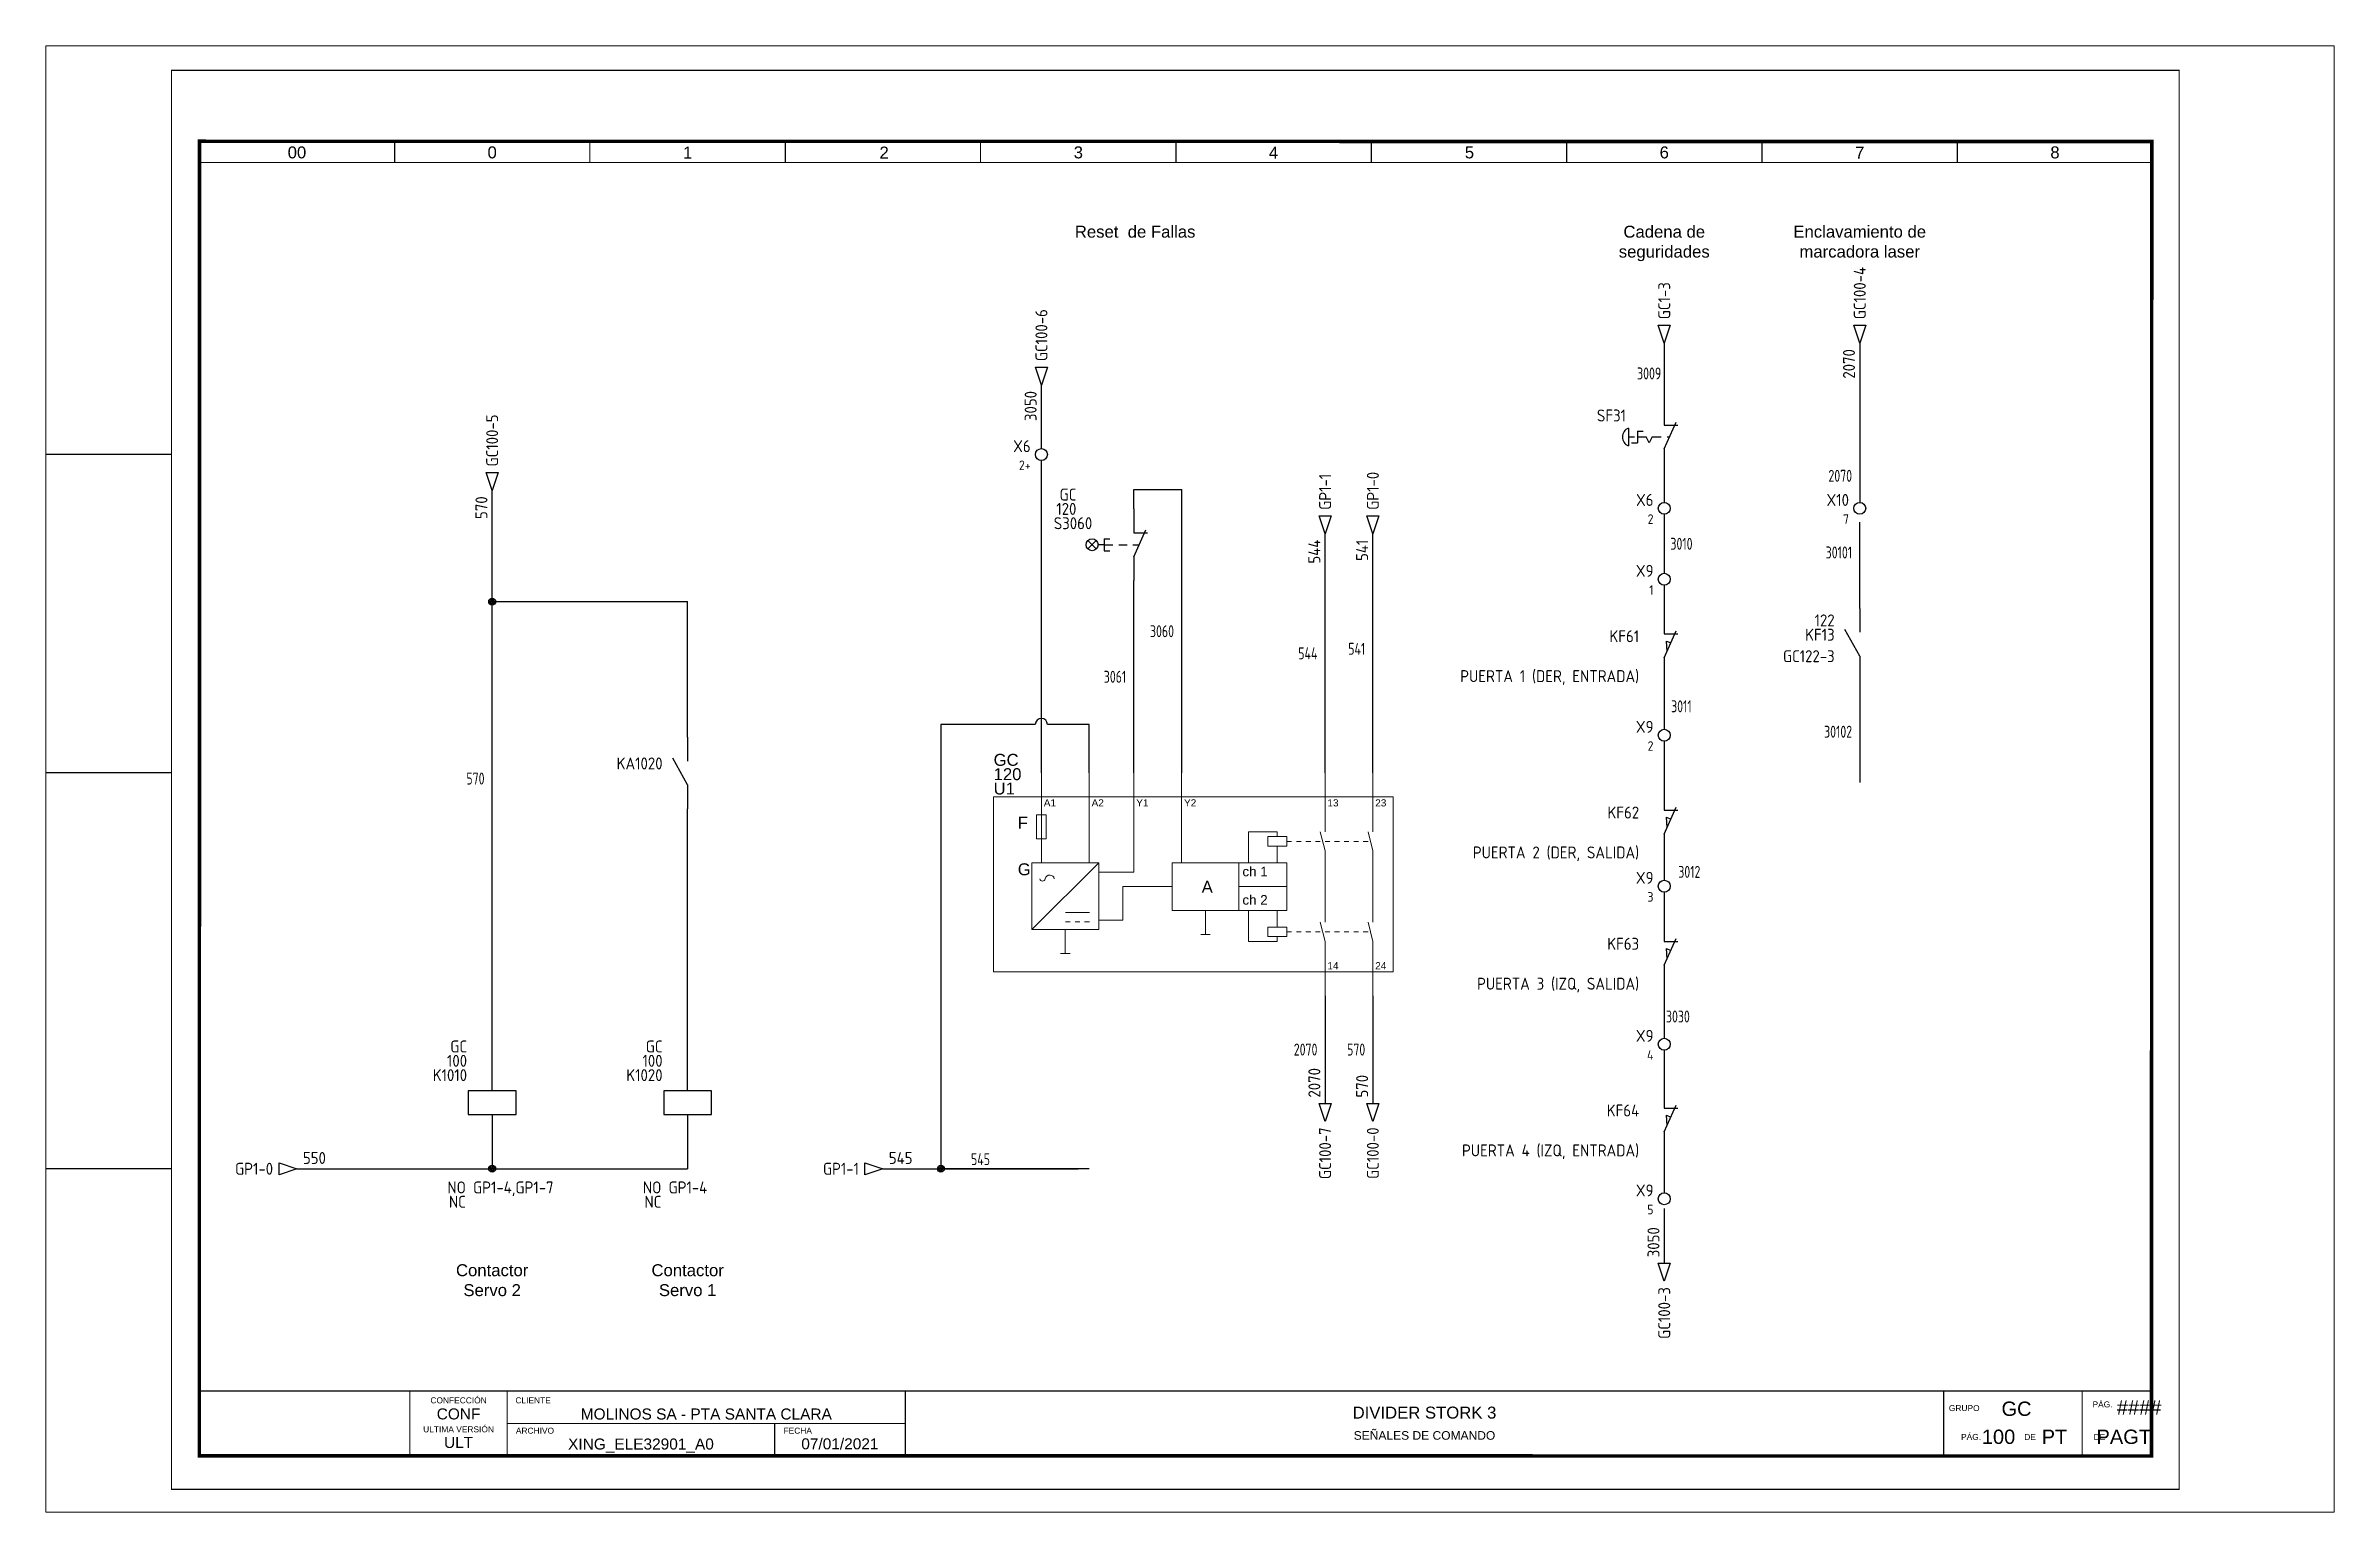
# Paper-space layout 'Layout1' of a CAD drawing. Header units: millimetres. Extents: x -26 to 453, y -5 to 302.
# The model-space entities are those that its viewports show. They can reach past a viewport. Long polylines and large blocks are cut down to what shows.
import ezdxf
from ezdxf.enums import TextEntityAlignment as Align

# ---------------------------------------------------------------- set-up
doc = ezdxf.new("R2010")
doc.units = ezdxf.units.MM
for name, color, linetype in [('BRN_25', 40, 'Continuous'), ('DESC', 150, 'Continuous'), ('LBLE_25', 4, 'Continuous'), ('LOC', 8, 'Continuous'), ('MISC', 7, 'Continuous'), ('RED_15', 20, 'Continuous'), ('SYMS', 7, 'Continuous'), ('TAGS', 150, 'Continuous'), ('TERMS', 123, 'Continuous'), ('WHT_15', 7, 'Continuous'), ('WIREFIXED', 7, 'Continuous'), ('WIRENO', 72, 'Continuous'), ('WIREREF', 52, 'Continuous'), ('WIREREF_DEST', 52, 'Continuous'), ('XREF', 7, 'Continuous'), ('XREFCHILD', 134, 'Continuous')]:
    doc.layers.add(name, color=color, linetype=linetype)
doc.layers.add('eProC - L2', color=41, linetype='Continuous', lineweight=20)
doc.styles.get("Standard").update_dxf_attribs({"font": 'arial.ttf'})
doc.styles.add('WD', font='arial.ttf')
doc.styles.add('WD_IEC', font='ISOCP2.shx', dxfattribs={"width": 0.9, "height": 4})
picture_1 = doc.add_image_def('image1.jpg', size_in_pixel=(564, 174))

psp = doc.layouts.get("Layout1")

msp = doc.modelspace()

# ---------------------------------------------------------------- texts
at = {"layer": 'TAGS', "char_height": 2.5, "attachment_point": 2}
for s, insert in [('Reset  de Fallas', (201.71, 264.6)), ('Cadena de seguridades', (312.41, 264.6)), ('Enclavamiento de marcadora laser', (353.31, 264.61)), ('Contactor^JServo 2', (67.19, 47.24)), ('Contactor ^JServo 1', (108.09, 47.24))]:
    msp.add_mtext_dynamic_manual_height_columns(s, width=32.7092, gutter_width=12.5, heights=[0], dxfattribs=dict(at, insert=insert))

# ---------------------------------------------------------------- blocks, each defined once
blk = doc.blocks.new('HA1D3')
blk.add_lwpolyline([(0, 0), (-3.75, -1.25), (-3.75, 1.25)], close=True)
at = {"style": 'WD_IEC'}
blk.add_attdef('XREF', text='', height=2.5, dxfattribs=at).set_placement((-5, 0), align=Align.MIDDLE_RIGHT)
at = {"style": 'WD_IEC', "flags": 1}
blk.add_attdef('SIGCODE', text='', height=1, dxfattribs=at).set_placement((-2.5, 1.8), align=Align.RIGHT)
at = {"style": 'WD_IEC'}
for tag, p, height, flags in [('X1TERM01', (0, 0), 0.32, 1), ('WIRENO', (1.25, 1), 2.5, 8)]:
    blk.add_attdef(tag, p, '', height=height, dxfattribs=dict(at, flags=flags))
blk.add_attdef('DESC1', text='', height=2.5, dxfattribs=at).set_placement((1.25, -1), align=Align.TOP_LEFT)
blk = doc.blocks.new('VMS1')
for p, q in [((0, 2.5), (0, 7.5)), ((0, -2.5), (0, -7.5))]:
    blk.add_line(p, q)
blk.add_lwpolyline([(-5, 2.5), (-5, -2.5), (5, -2.5), (5, 2.5)], close=True)
at = {"style": 'WD_IEC'}
for tag, p in [('INST', (-5.25, 10.5)), ('LOC', (-5.25, 7.5)), ('TAG1', (-5.25, 4.5)), ('DESC1', (-5.25, -6.85)), ('DESC2', (-5.25, -9.85)), ('DESC3', (-5.25, -12.85))]:
    blk.add_attdef(tag, text='', height=2.5, dxfattribs=at).set_placement(p, align=Align.RIGHT)
blk.add_attdef('TERM01', text='', height=2, rotation=90, dxfattribs=at).set_placement((-1, 7.5), align=Align.RIGHT)
at = {"style": 'WD_IEC', "flags": 1}
for tag, p, height in [('X2TERM01', (0, 7.5), 0.32), ('X4LINK', (-5, 0), 0.32), ('X1LINK', (5, 0), 0.32), ('ASSYCODE', (1, -4), 1), ('FAMILY', (1, -5.5), 1), ('X8TERM02', (0, -7.5), 0.32), ('CATDESC', (1, -7), 1)]:
    blk.add_attdef(tag, p, '', height=height, dxfattribs=at)
at = {"style": 'WD_IEC', "flags": 9}
for tag, p in [('MFG', (-6, 1)), ('CAT', (-6, -1.5))]:
    blk.add_attdef(tag, text='', height=1.5, dxfattribs=at).set_placement(p, align=Align.RIGHT)
at = {"style": 'WD_IEC'}
blk.add_attdef('TERM02', (-1, -7.5), '', height=2, rotation=90, dxfattribs=at)
at = {"lineweight": 9, "style": 'WD_IEC'}
for tag, p in [('NO', (-5.5, -16.5)), ('NC', (-5.5, -19.5))]:
    blk.add_attdef(tag, text='', height=2.5, dxfattribs=at).set_placement(p, align=Align.TOP_RIGHT)
for tag, p in [('XREFNO', (-4, -16.5)), ('XREFNC', (-4, -19.5))]:
    blk.add_attdef(tag, text='', height=2.5, dxfattribs=at).set_placement(p, align=Align.TOP_LEFT)
blk = doc.blocks.new('WDDOT')
for radius in [0.72, 0.449, 0.223]:
    blk.add_circle((0, 0), radius)
blk = doc.blocks.new('VCR21')
for p, q in [((0, 7.5), (0, 2.5)), ((0, -2.5), (-3.12, 3.12)), ((0, -2.5), (0, -7.5))]:
    blk.add_line(p, q)
at = {"style": 'WD_IEC'}
for tag, p in [('INST', (-5.25, 6.75)), ('LOC', (-5.25, 3.75)), ('TAG2', (-5.25, 0.75)), ('DESC1', (-5.25, -6.75)), ('XREF', (-5.25, -3.75)), ('DESC2', (-5.25, -9.75)), ('DESC3', (-5.25, -12.75))]:
    blk.add_attdef(tag, text='', height=2.5, dxfattribs=at).set_placement(p, align=Align.RIGHT)
blk.add_attdef('TERM01', text='', height=2, rotation=90, dxfattribs=at).set_placement((-1, 7.5), align=Align.RIGHT)
at = {"style": 'WD_IEC', "flags": 1}
for tag, p, height in [('X2TERM01', (0, 7.5), 0.32), ('X4LINK', (-2.75, 0), 0.32), ('X1LINK', (-0.5, 0), 0.32), ('CONTACT', (4, -3.5), 1), ('FAMILY', (4, -5), 1), ('COMMON', (5.25, -4.75), 1), ('X8TERM02', (0, -7.5), 0.32)]:
    blk.add_attdef(tag, p, '', height=height, dxfattribs=at)
at = {"style": 'WD_IEC'}
blk.add_attdef('TERM02', (-1, -7.5), '', height=2, rotation=90, dxfattribs=at)
blk = doc.blocks.new('Pilz')
at = {"layer": 'eProC - L2'}
for p, q in [((0, 0), (0, -18.78)), ((10, 0), (10, -18.78)), ((19.34, 0), (19.34, -18.78)), ((29.34, 0), (29.34, -18.78)), ((69.34, 0), (69.34, -12.32)), ((59.34, 0), (59.34, -12.32)), ((-1, -13.78), (-1, -8.78)), ((-1, -8.78), (0, -8.78)), ((1, -8.78), (0, -8.78)), ((1, -8.78), (1, -13.78)), ((1, -13.78), (-1, -13.78)), ((49.34, -12.32), (43.34, -12.32)), ((43.34, -12.32), (43.34, -18.78)), ((49.34, -13.32), (49.34, -12.32)), ((51.34, -14.32), (52.34, -14.32)), ((53.34, -14.32), (54.34, -14.32)), ((55.34, -14.32), (56.34, -14.32)), ((57.34, -14.32), (58.34, -14.32)), ((58.34, -12.32), (59.34, -16.32)), ((59.34, -14.32), (60.34, -14.32)), ((61.34, -14.32), (62.34, -14.32)), ((63.34, -14.32), (64.34, -14.32)), ((65.34, -14.32), (66.34, -14.32)), ((67.34, -14.32), (68.34, -14.32)), ((68.34, -12.32), (69.34, -16.32)), ((10, -18.78), (-2, -18.78)), ((-2, -18.78), (-2, -32.78)), ((-2, -32.78), (12, -18.78)), ((12, -18.78), (10, -18.78)), ((12, -32.78), (12, -18.78)), ((19.34, -18.78), (19.34, -20.78)), ((49.34, -18.78), (49.34, -15.32)), ((59.34, -16.32), (59.34, -31.24)), ((69.34, -16.32), (69.34, -31.24)), ((19.34, -20.78), (12, -20.78)), ((17.04, -23.78), (17.04, -30.78)), ((17.04, -23.78), (27.34, -23.78)), ((51.34, -23.78), (41.34, -23.78)), ((-2, -32.78), (12, -32.78)), ((5, -32.78), (5, -37.78)), ((5.03, -29.22), (10.03, -29.22)), ((5.03, -31.15), (6.03, -31.15)), ((7.03, -31.15), (8.03, -31.15)), ((9.03, -31.15), (10.03, -31.15)), ((17.04, -30.78), (12, -30.78)), ((34.34, -28.78), (34.34, -33.78)), ((43.34, -35.24), (43.34, -28.78)), ((49.34, -28.78), (49.34, -32.24)), ((51.34, -33.24), (52.34, -33.24)), ((53.34, -33.24), (54.34, -33.24)), ((55.34, -33.24), (56.34, -33.24)), ((57.34, -33.24), (58.34, -33.24)), ((58.34, -31.24), (59.34, -35.24)), ((59.34, -33.24), (60.34, -33.24)), ((61.34, -33.24), (62.34, -33.24)), ((63.34, -33.24), (64.34, -33.24)), ((65.34, -33.24), (66.34, -33.24)), ((67.34, -33.24), (68.34, -33.24)), ((68.34, -31.24), (69.34, -35.24)), ((4, -37.78), (6, -37.78)), ((33.34, -33.78), (35.34, -33.78)), ((49.34, -35.24), (43.34, -35.24)), ((49.34, -34.24), (49.34, -35.24)), ((59.34, -35.24), (59.34, -46.62)), ((69.34, -35.24), (69.34, -46.62))]:
    blk.add_line(p, q, dxfattribs=at)
for points in [[(-10, -5), (73.61, -5), (73.61, -41.62), (-10, -41.62)], [(27.34, -18.78), (41.34, -18.78), (41.34, -28.78), (27.34, -28.78)], [(41.34, -18.78), (51.34, -18.78), (51.34, -28.78), (41.34, -28.78)]]:
    blk.add_lwpolyline(points, close=True, dxfattribs=at)
for points in [[(47.34, -13.32), (51.34, -13.32), (51.34, -15.32), (47.34, -15.32), (47.34, -13.32)], [(47.34, -34.24), (51.34, -34.24), (51.34, -32.24), (47.34, -32.24), (47.34, -34.24)]]:
    blk.add_lwpolyline(points, dxfattribs=at)
blk.add_lwpolyline([(-0.35, -22.16, -0.359391), (-0.35, -22.16, 0.825392), (0.78, -22.16, -0.376078), (1.8, -21.37, -0.332548), (2.7, -22.13, 0.541598)], format="xyb", dxfattribs=at)
at = {"style": 'WD', "flags": 1}
for tag, p in [('X2TERM01', (0, 0)), ('X2TERM02', (10, 0)), ('X2TERM03', (19.34, 0)), ('X2TERM04', (29.34, 0)), ('X2TERM05', (59.34, 0)), ('X2TERM06', (69.34, 0)), ('X8TERM07', (59.34, -46.62)), ('X8TERM08', (69.34, -46.62))]:
    blk.add_attdef(tag, p, '', height=0.005, dxfattribs=at)
at = {"style": 'WD', "width": 0.7}
for tag, p in [('TERM01', (0, -0.02)), ('TERM02', (10, -0.02)), ('TERM03', (19.34, -0.02)), ('TERM04', (29.34, -0.02)), ('TERM05', (59.34, -0.02)), ('TERM06', (69.34, -0.02))]:
    blk.add_attdef(tag, text='', height=0.0625, dxfattribs=at).set_placement(p, align=Align.TOP_CENTER)
for tag, p in [('TERM07', (59.34, -46.59)), ('TERM08', (69.34, -46.59))]:
    blk.add_attdef(tag, text='', height=0.0625, dxfattribs=at).set_placement(p, align=Align.CENTER)
at = {"layer": 'eProC - L2', "attachment_point": 1}
for s, width, insert, char_height in [('F', 12.0028, (-4.95, -9.16), 2.5), ('A1', 10, (0.5, -5.5), 1.5), ('A2', 10, (10.5, -5.5), 1.5), ('Y1', 10, (19.84, -5.5), 1.5), ('Y2', 10, (29.84, -5.5), 1.5), ('13', 10, (59.84, -5.5), 1.5), ('23', 10, (69.84, -5.5), 1.5), ('G', 12.0028, (-4.95, -18.91), 2.5), ('A', 4.498, (33.53, -22.57), 2.5), ('ch 1', 7.8483, (42.06, -19.62), 2), ('ch 2', 8.9375, (42.06, -25.56), 2), ('14', 10, (59.84, -39.59), 1.5), ('24', 10, (69.84, -39.59), 1.5)]:
    blk.add_mtext_dynamic_manual_height_columns(s, width=width, gutter_width=12.5, heights=[0], dxfattribs=dict(at, insert=insert, char_height=char_height))
at = {"layer": 'eProC - L2'}
for tag, p in [('LOC', (-10, -1.5)), ('INST', (-10, 1.5)), ('TAG1', (-10, -4.5))]:
    blk.add_attdef(tag, p, '', height=2.5, dxfattribs=at)
blk = doc.blocks.new('WD_WNV')
at = {"linetype": 'Continuous', "style": 'WD_IEC', "width": 0.8}
blk.add_attdef('WIRENO', text='', height=2.5, dxfattribs=at).set_placement((-1.6, 0), align=Align.MIDDLE_RIGHT)
at = {"style": 'WD_IEC', "flags": 1}
for tag, p in [('W08USER', (-1, 0.375)), ('W04USER', (-1, 0.875)), ('W05USER', (-1, 0.75)), ('W09USER', (-1, 0.25)), ('W03USER', (-1, 1)), ('W06USER', (-1, 0.625)), ('W07USER', (-1, 0.5)), ('W02USER', (-1, 1.125)), ('W01USER', (-1, 1.25)), ('W10USER', (-1, 0.125))]:
    blk.add_attdef(tag, text='', height=0.08, dxfattribs=at).set_placement(p, align=Align.CENTER)
blk = doc.blocks.new('VPB12S75')
for p, q in [((0, 7.5), (0, 2.5)), ((-9.63, -0.88), (-7.87, 0.88)), ((-7.87, -0.88), (-9.63, 0.88)), ((-6.25, 0), (-7.5, 0)), ((-6.25, 1.25), (-6.25, -1.25)), ((-6.25, 1.25), (-5, 1.25)), ((-6.25, 0), (-4.38, 0)), ((-3.13, 0), (-1.39, 0)), ((-0.23, 0), (1.11, 0)), ((0, -2.5), (2.5, 3.13)), ((0, 2.5), (2.87, 2.5)), ((-6.25, -1.25), (-5, -1.25)), ((0, -2.5), (0, -7.5))]:
    blk.add_line(p, q)
blk.add_circle((-8.75, 0), 1.25)
at = {"style": 'WD_IEC'}
for tag, p in [('INST', (-12.03, 9.25)), ('TAG1', (-12.03, 3.25)), ('LOC', (-12.03, 6.25)), ('DESC1', (-12.03, -9.35)), ('DESC3', (-12.03, -15.35)), ('DESC2', (-12.03, -12.35))]:
    blk.add_attdef(tag, text='', height=2.5, dxfattribs=at).set_placement(p, align=Align.RIGHT)
blk.add_attdef('TERM01', text='', height=2, rotation=90, dxfattribs=at).set_placement((-1, 7.5), align=Align.RIGHT)
at = {"style": 'WD_IEC', "flags": 1}
for tag, p, height in [('X2TERM01', (0, 7.5), 0.32), ('CONTACT', (0.5, 4.5), 1), ('COMMON', (1.75, 3.25), 1), ('X1LINK', (1.87, 0), 0.32), ('ASSYCODE', (1, -4), 1), ('FAMILY', (1, -5.5), 1), ('X8TERM02', (0, -7.5), 0.32), ('CATDESC', (1, -7), 1)]:
    blk.add_attdef(tag, p, '', height=height, dxfattribs=at)
at = {"style": 'WD_IEC', "flags": 9}
for tag, p in [('MFG', (-12.53, -0.25)), ('CAT', (-12.53, -2.75))]:
    blk.add_attdef(tag, text='', height=1.5, dxfattribs=at).set_placement(p, align=Align.RIGHT)
at = {"style": 'WD_IEC'}
blk.add_attdef('TERM02', (-1, -7.5), '', height=2, rotation=90, dxfattribs=at)
at = {"lineweight": 15, "style": 'WD_IEC'}
blk.add_attdef('XREF', text='', height=2.5, dxfattribs=at).set_placement((-12.03, -6.35), align=Align.RIGHT)
blk = doc.blocks.new('HA1D2')
blk.add_lwpolyline([(0, 0), (-1.25, 3.75), (1.25, 3.75)], close=True)
at = {"style": 'WD_IEC'}
blk.add_attdef('XREF', text='', height=2.5, rotation=90, dxfattribs=at).set_placement((0, 5), align=Align.MIDDLE_LEFT)
at = {"style": 'WD_IEC', "flags": 1}
blk.add_attdef('SIGCODE', text='', height=1, dxfattribs=at).set_placement((-2.5, 1.8), align=Align.RIGHT)
blk.add_attdef('X8TERM01', (0, 0), '', height=0.32, dxfattribs=at)
at = {"style": 'WD_IEC', "flags": 8}
blk.add_attdef('WIRENO', text='', height=2.5, rotation=90, dxfattribs=at).set_placement((-1, -1.25), align=Align.RIGHT)
at = {"style": 'WD_IEC'}
blk.add_attdef('DESC1', text='', height=2.5, rotation=90, dxfattribs=at).set_placement((1, -1.25), align=Align.TOP_RIGHT)
blk = doc.blocks.new('HA1S4')
blk.add_lwpolyline([(0, -3.75), (-1.25, 0), (1.25, 0)], close=True)
at = {"style": 'WD_IEC', "flags": 8}
blk.add_attdef('WIRENO', (-1, 1.25), '', height=2.5, rotation=90, dxfattribs=at)
at = {"style": 'WD_IEC'}
blk.add_attdef('DESC1', text='', height=2.5, rotation=90, dxfattribs=at).set_placement((1, 1.25), align=Align.TOP_LEFT)
at = {"style": 'WD_IEC', "flags": 1}
blk.add_attdef('X2TERM01', (0, 0), '', height=0.32, dxfattribs=at)
blk.add_attdef('SIGCODE', text='', height=1, dxfattribs=at).set_placement((-2.5, -3.2), align=Align.RIGHT)
at = {"style": 'WD_IEC'}
blk.add_attdef('XREF', text='', height=2.5, rotation=90, dxfattribs=at).set_placement((0, -5), align=Align.MIDDLE_RIGHT)
blk = doc.blocks.new('WD_WNH')
at = {"linetype": 'Continuous', "style": 'WD_IEC', "width": 0.8}
blk.add_attdef('WIRENO', text='', height=2.5, dxfattribs=at).set_placement((0, 0.75), align=Align.CENTER)
at = {"style": 'WD_IEC', "flags": 1}
for tag, p in [('W08USER', (0, 0.375)), ('W04USER', (0, 0.875)), ('W05USER', (0, 0.75)), ('W09USER', (0, 0.25)), ('W03USER', (0, 1)), ('W06USER', (0, 0.625)), ('W07USER', (0, 0.5)), ('W02USER', (0, 1.125)), ('W01USER', (0, 1.25)), ('W10USER', (0, 0.125))]:
    blk.add_attdef(tag, text='', height=0.08, dxfattribs=at).set_placement(p, align=Align.CENTER)
blk = doc.blocks.new('VT0002')
blk.add_circle((0, 0), 1.25)
at = {"style": 'WD_IEC', "flags": 1}
for tag, p, height in [('ASSYCODE', (2.75, 10.75), 1), ('CATDESC', (2.75, 9.25), 1), ('MFG', (2.75, 7.25), 1.5), ('CAT', (2.75, 4.75), 1.5), ('X4PIN01', (-1.25, 1), 0.25), ('X4TERM01', (-1.25, 0), 0.25), ('X4TERMDESC01', (-1.25, 0.5), 0.4), ('STRIPSEQ', (0, 0), 0.025), ('X2PIN01', (0, 2.25), 0.25), ('X2TERM01', (0, 1.25), 0.25), ('X8PIN01', (0, -0.25), 0.25), ('X2TERMDESC01', (0, 1.75), 0.4), ('X1PIN01', (1.25, 1), 0.25), ('X1TERM01', (1.25, 0), 0.25), ('X1TERMDESC01', (1.25, 0.5), 0.4), ('LINKTERM', (0, -0.04), 0.025), ('X8TERM01', (0, -1.25), 0.25), ('X8TERMDESC01', (0, -0.75), 0.4)]:
    blk.add_attdef(tag, p, '', height=height, dxfattribs=at)
at = {"style": 'WD_IEC'}
for tag, p in [('INST', (-2.25, 6.5)), ('LOC', (-2.25, 3.5)), ('DESC1', (-2.25, -6.25)), ('DESC2', (-2.25, -9.25)), ('DESC3', (-2.25, -12.25))]:
    blk.add_attdef(tag, text='', height=2.5, dxfattribs=at).set_placement(p, align=Align.RIGHT)
at = {"style": 'WD_IEC', "flags": 8}
for tag, height, p in [('TAGSTRIP', 2.5, (-2.25, 0.5)), ('TERM01', 2, (-2.25, -3.25))]:
    blk.add_attdef(tag, text='', height=height, dxfattribs=at).set_placement(p, align=Align.RIGHT)
blk = doc.blocks.new('eproc_rotulo_010')
at = {"layer": 'eProC - L2', "color": 0, "lineweight": 5, "const_width": 0.233}
for points in [[(0.12, 297.12), (420.12, 297.12), (420.12, 0.12), (0.12, 0.12), (0.12, 297.12)], [(5.9, 20.72), (414.37, 20.7)], [(49.98, 7.12), (49.98, 20.72)], [(70.35, 7.12), (70.35, 20.72)], [(153.64, 7.04), (153.64, 20.64)], [(70.35, 13.92), (153.64, 13.92)], [(126.3, 7.12), (126.3, 13.92)]]:
    blk.add_lwpolyline(points, dxfattribs=at)
at = {"layer": 'eProC - L2', "color": 0}
blk.add_lwpolyline([(420.12, 0.12), (420.12, 297.12), (0.12, 297.12), (0.12, 0.12), (420.12, 0.12)], dxfattribs=at)
at = {"layer": 'eProC - L2', "color": 0, "lineweight": 40, "const_width": 0.75}
blk.add_lwpolyline([(5.92, 7.13), (414.37, 7.11), (414.4, 282.24), (5.95, 282.27)], close=True, dxfattribs=at)
at = {"layer": 'eProC - L2', "color": 0, "lineweight": 5, "const_width": 0.233}
for points in [[(46.8, 277.83), (5.9, 277.83), (5.9, 282.27), (46.8, 282.27)], [(87.64, 277.83), (46.75, 277.83), (46.75, 282.27), (87.64, 282.27)], [(128.54, 277.83), (87.64, 277.83), (87.64, 282.26), (128.54, 282.26)], [(169.38, 277.83), (128.49, 277.83), (128.49, 282.26), (169.38, 282.26)], [(210.28, 277.82), (169.38, 277.82), (169.38, 282.26), (210.28, 282.26)], [(251.12, 277.82), (210.23, 277.82), (210.23, 282.26), (251.12, 282.26)], [(292.02, 277.82), (251.12, 277.82), (251.12, 282.25), (292.02, 282.25)], [(332.86, 277.82), (291.97, 277.82), (291.97, 282.25), (332.86, 282.25)], [(373.76, 277.83), (332.86, 277.83), (332.86, 282.27), (373.76, 282.27)], [(414.6, 277.83), (373.71, 277.83), (373.71, 282.27), (414.6, 282.27)]]:
    blk.add_lwpolyline(points, close=True, dxfattribs=at)
at = {"layer": 'eProC - L2', "color": 0, "lineweight": 0, "const_width": 0.233}
for points in [[(370.87, 7.1), (370.87, 20.7)], [(399.87, 7.1), (399.87, 20.7)]]:
    blk.add_lwpolyline(points, dxfattribs=at)
at = {"layer": 'eProC - L2', "color": 0, "lineweight": 20, "char_height": 2.5, "attachment_point": 8}
for s, insert in [('{\\fArial|b0|i0|c0|p18;00}', (26.35, 278.66)), ('{\\fArial|b0|i0|c0|p18;0}', (67.19, 278.66)), ('{\\fArial|b0|i0|c0|p18;1}', (108.09, 278.66)), ('{\\fArial|b0|i0|c0|p18;2}', (149.2, 278.66)), ('{\\fArial|b0|i0|c0|p18;3}', (189.83, 278.66)), ('{\\fArial|b0|i0|c0|p18;4}', (230.67, 278.66)), ('{\\fArial|b0|i0|c0|p18;5}', (271.66, 278.66)), ('{\\fArial|b0|i0|c0|p18;6}', (312.41, 278.66)), ('{\\fArial|b0|i0|c0|p18;7}', (353.31, 278.66)), ('{\\fArial|b0|i0|c0|p18;8}', (394.16, 278.66))]:
    blk.add_mtext(s, dxfattribs=dict(at, insert=insert))
at = {"layer": 'eProC - L2', "color": 0, "char_height": 1.2552}
for s, insert, attachment_point in [('{\\fArial|b0|i0|c0|p18;CONFECCIÓN }', (60.16, 18.11), 8), ('{\\fArial|b0|i0|c0|p18;CLIENTE}', (72.05, 18.11), 7), ('{\\fArial|b0|i0|c0|p18;GRUPO}', (371.96, 16.49), 7), ('{\\fArial|b0|i0|c0|p18;PÁG.}', (402.01, 17.26), 7), ('{\\fArial|b0|i0|c0|p18;ULTIMA VERSIÓN}', (60.16, 12.05), 8), ('{\\fArial|b0|i0|c0|p18;ARCHIVO}', (72.15, 11.76), 7), ('{\\fArial|b0|i0|c0|p18;FECHA}', (128.15, 11.76), 7), ('{\\fArial|b0|i0|c0|p18;PÁG.}', (374.51, 10.46), 7), ('{\\fArial|b0|i0|c0|p18;DE}', (387.74, 10.46), 7), ('{\\fArial|b0|i0|c0|p18;DE}', (402.24, 10.46), 7)]:
    blk.add_mtext(s, dxfattribs=dict(at, insert=insert, attachment_point=attachment_point))
at = {"layer": 'eProC - L2', "color": 0}
for tag, height, p in [('CONF', 2.31, (60.16, 14.76)), ('CLIENTE', 2.31, (111.99, 14.74)), ('DESC_1', 2.5, (262.25, 14.94)), ('ULT', 2.31, (60.16, 8.79)), ('ARCH', 2.31, (98.32, 8.46)), ('FECHA', 2.31, (139.94, 8.5)), ('DESC__2', 1.8, (262.25, 10.51))]:
    blk.add_attdef(tag, text='', height=height, dxfattribs=at).set_placement(p, align=Align.CENTER)
for tag, p in [('GR', (386.11, 17)), ('PGRAL', (411.76, 17.25)), ('PG', (382.35, 11.13)), ('PT', (394.05, 11.13)), ('PAGT', (408.55, 11.13))]:
    blk.add_attdef(tag, text='', height=3, dxfattribs=at).set_placement(p, align=Align.MIDDLE_CENTER)
at = {"layer": 'eProC - L2', "color": 0, "flags": 9}
blk.add_attdef('WD_TB', (0.12, 0.12), '', height=2.5, dxfattribs=at)
at = {"layer": 'eProC - L2', "color": 0}
image = blk.add_image(picture_1, insert=(5.9, 7.12), size_in_units=(44.08, 13.6), dxfattribs=at)
image.dxf.flags = 7
blk = doc.blocks.new('VPB12MTL')
for p, q in [((0, 7.5), (0, 2.5)), ((-7.5, 1.88), (-7.5, -1.88)), ((-7.5, 0), (-6.25, 0)), ((-5.62, 1.25), (-4.38, 1.25)), ((-5.62, 1.25), (-5.62, -1.25)), ((-5.62, 0), (-3.75, 0)), ((-3.12, -1.25), (-3.75, 0)), ((-2.5, 0), (-3.12, -1.25)), ((-2.5, 0), (-0.62, 0)), ((0, -2.5), (2.5, 3.12)), ((0, 2.5), (2.87, 2.5)), ((0.62, 0), (1.11, 0)), ((-6.88, -1.25), (-5.62, -1.25)), ((0, -2.5), (0, -7.5))]:
    blk.add_line(p, q)
blk.add_arc((-6.72, 0), 2.03, 112.6199, 247.3801)
at = {"style": 'WD_IEC'}
for tag, p in [('INST', (-8, 10.25)), ('TAG1', (-8, 3.25)), ('LOC', (-8, 6.75)), ('DESC1', (-8, -10.35)), ('DESC2', (-8, -13.85)), ('DESC3', (-8, -17.35))]:
    blk.add_attdef(tag, text='', height=2.5, dxfattribs=at).set_placement(p, align=Align.RIGHT)
blk.add_attdef('TERM01', text='', height=2, rotation=90, dxfattribs=at).set_placement((-1, 7.5), align=Align.RIGHT)
at = {"style": 'WD_IEC', "flags": 1}
for tag, p, height in [('X2TERM01', (0, 7.5), 0.32), ('CONTACT', (0.5, 4.5), 1), ('X1LINK', (1.5, 0), 0.32), ('COMMON', (1.75, 3.25), 1), ('ASSYCODE', (1, -4), 1), ('FAMILY', (1, -5.5), 1), ('X8TERM02', (0, -7.5), 0.32), ('CATDESC', (1, -7), 1)]:
    blk.add_attdef(tag, p, '', height=height, dxfattribs=at)
at = {"style": 'WD_IEC', "flags": 9}
for tag, p in [('MFG', (-10.37, -0.24)), ('CAT', (-10.37, -2.74))]:
    blk.add_attdef(tag, text='', height=1.5, dxfattribs=at).set_placement(p, align=Align.RIGHT)
at = {"style": 'WD_IEC'}
blk.add_attdef('TERM02', (-1, -7.5), '', height=2, rotation=90, dxfattribs=at)
at = {"lineweight": 15, "style": 'WD_IEC'}
blk.add_attdef('XREF', text='', height=2.5, dxfattribs=at).set_placement((-8, -6.35), align=Align.RIGHT)
blk = doc.blocks.new('VLS12')
for p, q in [((0, 7.5), (0, 2.5)), ((0, -2.5), (2.5, 3.12)), ((0, 2.5), (2.87, 2.5)), ((0.61, -1.12), (0.49, 1)), ((0.49, 1), (1.38, 0.61)), ((0, -2.5), (0, -7.5))]:
    blk.add_line(p, q)
at = {"style": 'WD_IEC'}
for tag, p in [('INST', (-5.25, 7.75)), ('LOC', (-5.25, 4.25)), ('TAG1', (-5.25, 0.75)), ('XREF', (-5.25, -3.75)), ('DESC2', (-5.25, -11.1)), ('DESC1', (-5.25, -7.6)), ('DESC3', (-5.25, -14.6))]:
    blk.add_attdef(tag, text='', height=2.5, dxfattribs=at).set_placement(p, align=Align.RIGHT)
blk.add_attdef('TERM01', text='', height=2, rotation=90, dxfattribs=at).set_placement((-1, 7.5), align=Align.RIGHT)
at = {"style": 'WD_IEC', "flags": 1}
for tag, p, height in [('X2TERM01', (0, 7.5), 0.32), ('MFG', (2.75, 6.5), 1.5), ('CAT', (2.75, 4), 1.5), ('X4LINK', (-0.94, 0), 0.32), ('X1LINK', (1.88, 0), 0.32), ('ASSYCODE', (1, -4), 1), ('CONTACT', (1, -2.5), 1), ('FAMILY', (1, -5.5), 1), ('COMMON', (2.25, -3.75), 1), ('X8TERM02', (0, -7.5), 0.32), ('CATDESC', (1, -7), 1)]:
    blk.add_attdef(tag, p, '', height=height, dxfattribs=at)
at = {"style": 'WD_IEC'}
blk.add_attdef('TERM02', (-1, -7.5), '', height=2, rotation=90, dxfattribs=at)
at = {"lineweight": 15, "style": 'WD_IEC'}
blk.add_attdef('WDTAGALT', text='', height=2.5, dxfattribs=at).set_placement((-5, -18), align=Align.RIGHT)

# ---------------------------------------------------------------- linework, layer by layer
for p, q in [((0.12, 216.71), (-68.49, 216.71)), ((0.12, 150.06), (-69.44, 150.06)), ((0.12, 67.23), (-127.04, 67.23))]:
    msp.add_line(p, q)
at = {"layer": 'BRN_25'}
for p, q in [((67.19, 88.57), (67.19, 209.21)), ((251.45, 150.06), (251.45, 200.14)), ((67.19, 185.93), (108.09, 185.93)), ((108.09, 157.56), (108.09, 185.93)), ((108.09, 88.57), (108.09, 142.56))]:
    msp.add_line(p, q, dxfattribs=at)
at = {"layer": 'LBLE_25'}
for p, q in [((67.19, 73.57), (67.19, 67.23)), ((108.09, 73.57), (108.09, 67.23)), ((26.35, 67.23), (108.09, 67.23))]:
    msp.add_line(p, q, dxfattribs=at)
at = {"layer": 'RED_15'}
for p, q in [((312.41, 240.03), (312.41, 227.88)), ((353.31, 240.03), (353.31, 206.7)), ((182.1, 217.96), (182.1, 231.26)), ((182.1, 150.06), (182.1, 215.46)), ((312.41, 212.88), (312.41, 206.7)), ((201.45, 205.33), (201.45, 209.39)), ((201.45, 209.39), (211.45, 209.39)), ((211.45, 150.06), (211.45, 209.39)), ((312.41, 204.2), (312.41, 191.86)), ((353.31, 184.5), (353.31, 202.57)), ((241.45, 150.06), (241.45, 200.14)), ((201.45, 150.06), (201.45, 190.33)), ((312.41, 189.36), (312.41, 184.18)), ((312.41, 169.18), (312.41, 159.21)), ((353.31, 169.5), (353.31, 148.08)), ((312.41, 156.71), (312.41, 147.28)), ((312.41, 132.28), (312.41, 127.62)), ((312.41, 125.12), (312.41, 119.81)), ((241.45, 103.45), (241.45, 80.88)), ((251.45, 103.45), (251.45, 80.88)), ((312.41, 104.81), (312.41, 94.54)), ((312.41, 92.04), (312.41, 84.92)), ((312.41, 69.92), (312.41, 62.19)), ((312.41, 58.94), (312.41, 47.45))]:
    msp.add_line(p, q, dxfattribs=at)
at = {"layer": 'WHT_15'}
for p, q in [((161.06, 160.2), (161.06, 67.23)), ((180.83, 160.2), (161.06, 160.2)), ((192.1, 160.2), (183.37, 160.2)), ((192.1, 150.06), (192.1, 160.2)), ((148.93, 67.23), (189.78, 67.23)), ((192.1, 67.23), (160.3, 67.23))]:
    msp.add_line(p, q, dxfattribs=at)
msp.add_arc((182.1, 160.2), 1.27, 0, 180, dxfattribs=at)

# ---------------------------------------------------------------- block references
at = {"layer": 'eProC - L2'}
msp.add_blockref('eproc_rotulo_010', (0, 0), dxfattribs=at).add_auto_attribs({'PAGT': 'PAGT', 'PGRAL': '####', 'PT': 'PT', 'CONF': 'CONF', 'ULT': 'ULT', 'ARCH': 'XING_ELE32901_A0', 'GR': 'GC', 'PG': '100', 'DESC_1': 'DIVIDER STORK 3', 'DESC__2': 'SEÑALES DE COMANDO', 'FECHA': '07/01/2021', 'CLIENTE': 'MOLINOS SA - PTA SANTA CLARA'})
at = {"layer": 'SYMS'}
ref = msp.add_blockref('HA1D2', (353.31, 240.03), dxfattribs=at)
ref.add_attrib('XREF', 'GC100-4', dxfattribs={"layer": 'XREF', "height": 2.5, "rotation": 90, "style": 'WD_IEC'}).set_placement((353.31, 245.03), align=Align.MIDDLE_LEFT)
ref.add_attrib('WIRENO', '2070', dxfattribs={"layer": 'WIREREF_DEST', "height": 2.5, "rotation": 90, "style": 'WD_IEC', "flags": 8}).set_placement((352.31, 238.78), align=Align.RIGHT)
ref = msp.add_blockref('HA1D2', (312.41, 240.03), dxfattribs=at)
ref.add_attrib('XREF', 'GC1-3', dxfattribs={"layer": 'XREF', "height": 2.5, "rotation": 90, "style": 'WD_IEC'}).set_placement((312.41, 245.03), align=Align.MIDDLE_LEFT)
ref = msp.add_blockref('HA1D2', (182.1, 231.26), dxfattribs=at)
ref.add_attrib('XREF', 'GC100-6', dxfattribs={"layer": 'XREF', "height": 2.5, "rotation": 90, "style": 'WD_IEC'}).set_placement((182.1, 236.26), align=Align.MIDDLE_LEFT)
ref.add_attrib('WIRENO', '3050', dxfattribs={"layer": 'WIREREF_DEST', "height": 2.5, "rotation": 90, "style": 'WD_IEC', "flags": 8}).set_placement((181.1, 230.01), align=Align.RIGHT)
ref = msp.add_blockref('VPB12MTL', (312.41, 220.38), dxfattribs=at)
ref.add_attrib('TAG1', 'SF31', dxfattribs={"layer": 'TAGS', "height": 2.5, "style": 'WD_IEC'}).set_placement((304.41, 223.63), align=Align.RIGHT)
ref = msp.add_blockref('HA1D2', (67.19, 209.21), dxfattribs=at)
ref.add_attrib('XREF', 'GC100-5', dxfattribs={"layer": 'XREF', "height": 2.5, "rotation": 90, "style": 'WD_IEC'}).set_placement((67.19, 214.21), align=Align.MIDDLE_LEFT)
ref.add_attrib('WIRENO', '570', dxfattribs={"layer": 'WIREREF_DEST', "height": 2.5, "rotation": 90, "style": 'WD_IEC', "flags": 8}).set_placement((66.19, 207.96), align=Align.RIGHT)
ref = msp.add_blockref('VT0002', (182.1, 216.71), dxfattribs=at)
ref.add_attrib('TERM01', '2+', dxfattribs={"layer": 'TERMS', "height": 2, "style": 'WD_IEC', "flags": 8}).set_placement((179.85, 213.46), align=Align.RIGHT)
ref.add_attrib('TAGSTRIP', 'X6', dxfattribs={"layer": 'TAGS', "height": 2.5, "style": 'WD_IEC', "flags": 8}).set_placement((179.85, 217.21), align=Align.RIGHT)
ref = msp.add_blockref('HA1D2', (241.45, 200.14), dxfattribs=at)
ref.add_attrib('XREF', 'GP1-1', dxfattribs={"layer": 'XREF', "height": 2.5, "rotation": 90, "style": 'WD_IEC'}).set_placement((241.45, 205.14), align=Align.MIDDLE_LEFT)
ref.add_attrib('WIRENO', '544', dxfattribs={"layer": 'WIREREF_DEST', "height": 2.5, "rotation": 90, "style": 'WD_IEC', "flags": 8}).set_placement((240.45, 198.89), align=Align.RIGHT)
ref = msp.add_blockref('HA1D2', (251.45, 200.14), dxfattribs=at)
ref.add_attrib('XREF', 'GP1-0', dxfattribs={"layer": 'XREF', "height": 2.5, "rotation": 90, "style": 'WD_IEC'}).set_placement((251.45, 205.14), align=Align.MIDDLE_LEFT)
ref.add_attrib('WIRENO', '541', dxfattribs={"layer": 'WIREREF_DEST', "height": 2.5, "rotation": 90, "style": 'WD_IEC', "flags": 8}).set_placement((250.45, 198.89), align=Align.RIGHT)
ref = msp.add_blockref('VPB12S75', (201.45, 197.83), dxfattribs=at)
ref.add_attrib('LOC', '120', dxfattribs={"layer": 'LOC', "height": 2.5, "style": 'WD_IEC'}).set_placement((189.42, 204.08), align=Align.RIGHT)
ref.add_attrib('INST', 'GC', dxfattribs={"layer": 'LOC', "height": 2.5, "style": 'WD_IEC'}).set_placement((189.42, 207.08), align=Align.RIGHT)
ref.add_attrib('TAG1', 'S3060', dxfattribs={"layer": 'TAGS', "height": 2.5, "style": 'WD_IEC'}).set_placement((192.74, 201.08), align=Align.RIGHT)
ref = msp.add_blockref('VT0002', (312.41, 205.45), dxfattribs=at)
ref.add_attrib('TERM01', '2', dxfattribs={"layer": 'TERMS', "height": 2, "style": 'WD_IEC', "flags": 8}).set_placement((310.16, 202.2), align=Align.RIGHT)
ref.add_attrib('TAGSTRIP', 'X6', dxfattribs={"layer": 'TAGS', "height": 2.5, "style": 'WD_IEC', "flags": 8}).set_placement((310.16, 205.95), align=Align.RIGHT)
ref = msp.add_blockref('VT0002', (353.31, 205.45), dxfattribs=at)
ref.add_attrib('TERM01', '7', dxfattribs={"layer": 'TERMS', "height": 2, "style": 'WD_IEC', "flags": 8}).set_placement((351.06, 202.2), align=Align.RIGHT)
ref.add_attrib('TAGSTRIP', 'X10', dxfattribs={"layer": 'TAGS', "height": 2.5, "style": 'WD_IEC', "flags": 8}).set_placement((351.06, 205.95), align=Align.RIGHT)
ref = msp.add_blockref('VT0002', (312.41, 190.61), dxfattribs=at)
ref.add_attrib('TERM01', '1', dxfattribs={"layer": 'TERMS', "height": 2, "style": 'WD_IEC', "flags": 8}).set_placement((310.16, 187.36), align=Align.RIGHT)
ref.add_attrib('TAGSTRIP', 'X9', dxfattribs={"layer": 'TAGS', "height": 2.5, "style": 'WD_IEC', "flags": 8}).set_placement((310.16, 191.11), align=Align.RIGHT)
for p in [(67.19, 185.93), (67.19, 67.23), (161.06, 67.23)]:
    msp.add_blockref('WDDOT', p, dxfattribs=at)
ref = msp.add_blockref('VLS12', (312.41, 176.68), dxfattribs=at)
ref.add_attrib('DESC1', 'PUERTA 1 (DER, ENTRADA)', dxfattribs={"layer": 'DESC', "height": 2.5, "style": 'WD_IEC'}).set_placement((307.16, 169.08), align=Align.RIGHT)
ref.add_attrib('TAG1', 'KF61', dxfattribs={"layer": 'TAGS', "height": 2.5, "style": 'WD_IEC'}).set_placement((307.16, 177.43), align=Align.RIGHT)
ref = msp.add_blockref('VCR21', (353.31, 177), dxfattribs=at)
ref.add_attrib('XREF', 'GC122-3', dxfattribs={"layer": 'XREFCHILD', "height": 2.5, "style": 'WD_IEC'}).set_placement((348.06, 173.25), align=Align.RIGHT)
ref.add_attrib('LOC', '122', dxfattribs={"layer": 'LOC', "height": 2.5, "style": 'WD_IEC'}).set_placement((348.06, 180.75), align=Align.RIGHT)
ref.add_attrib('TAG2', 'KF13', dxfattribs={"layer": 'TAGS', "height": 2.5, "style": 'WD_IEC'}).set_placement((348.06, 177.75), align=Align.RIGHT)
ref = msp.add_blockref('VT0002', (312.41, 157.96), dxfattribs=at)
ref.add_attrib('TERM01', '2', dxfattribs={"layer": 'TERMS', "height": 2, "style": 'WD_IEC', "flags": 8}).set_placement((310.16, 154.71), align=Align.RIGHT)
ref.add_attrib('TAGSTRIP', 'X9', dxfattribs={"layer": 'TAGS', "height": 2.5, "style": 'WD_IEC', "flags": 8}).set_placement((310.16, 158.46), align=Align.RIGHT)
ref = msp.add_blockref('VCR21', (108.09, 150.06), dxfattribs=at)
ref.add_attrib('TAG2', 'KA1020', dxfattribs={"layer": 'TAGS', "height": 2.5, "style": 'WD_IEC'}).set_placement((102.84, 150.81), align=Align.RIGHT)
ref = msp.add_blockref('Pilz', (182.1, 150.06), dxfattribs=at)
ref.add_attrib('TAG1', 'U1', (172.1, 145.56), dxfattribs={"layer": 'TAGS', "height": 2.5})
ref.add_attrib('INST', 'GC', (172.1, 151.56), dxfattribs={"layer": 'LOC', "height": 2.5})
ref.add_attrib('LOC', '120', (172.1, 148.56), dxfattribs={"layer": 'LOC', "height": 2.5})
ref = msp.add_blockref('VLS12', (312.41, 139.78), dxfattribs=at)
ref.add_attrib('DESC1', 'PUERTA 2 (DER, SALIDA)', dxfattribs={"layer": 'DESC', "height": 2.5, "style": 'WD_IEC'}).set_placement((307.16, 132.18), align=Align.RIGHT)
ref.add_attrib('TAG1', 'KF62', dxfattribs={"layer": 'TAGS', "height": 2.5, "style": 'WD_IEC'}).set_placement((307.16, 140.53), align=Align.RIGHT)
ref = msp.add_blockref('VT0002', (312.41, 126.37), dxfattribs=at)
ref.add_attrib('TERM01', '3', dxfattribs={"layer": 'TERMS', "height": 2, "style": 'WD_IEC', "flags": 8}).set_placement((310.16, 123.12), align=Align.RIGHT)
ref.add_attrib('TAGSTRIP', 'X9', dxfattribs={"layer": 'TAGS', "height": 2.5, "style": 'WD_IEC', "flags": 8}).set_placement((310.16, 126.87), align=Align.RIGHT)
ref = msp.add_blockref('VLS12', (312.41, 112.31), dxfattribs=at)
ref.add_attrib('DESC1', 'PUERTA 3 (IZQ, SALIDA)', dxfattribs={"layer": 'DESC', "height": 2.5, "style": 'WD_IEC'}).set_placement((307.16, 104.71), align=Align.RIGHT)
ref.add_attrib('TAG1', 'KF63', dxfattribs={"layer": 'TAGS', "height": 2.5, "style": 'WD_IEC'}).set_placement((307.16, 113.06), align=Align.RIGHT)
ref = msp.add_blockref('VT0002', (312.41, 93.29), dxfattribs=at)
ref.add_attrib('TERM01', '4', dxfattribs={"layer": 'TERMS', "height": 2, "style": 'WD_IEC', "flags": 8}).set_placement((310.16, 90.04), align=Align.RIGHT)
ref.add_attrib('TAGSTRIP', 'X9', dxfattribs={"layer": 'TAGS', "height": 2.5, "style": 'WD_IEC', "flags": 8}).set_placement((310.16, 93.79), align=Align.RIGHT)
ref = msp.add_blockref('VMS1', (67.19, 81.07), dxfattribs=at)
ref.add_attrib('NC', 'NC', dxfattribs={"layer": 'MISC', "lineweight": 9, "height": 2.5, "style": 'WD_IEC'}).set_placement((61.69, 61.57), align=Align.TOP_RIGHT)
ref.add_attrib('XREFNO', 'GP1-4,GP1-7', dxfattribs={"layer": 'XREF', "lineweight": 9, "height": 2.5, "style": 'WD_IEC'}).set_placement((63.19, 64.57), align=Align.TOP_LEFT)
ref.add_attrib('NO', 'NO', dxfattribs={"layer": 'MISC', "lineweight": 9, "height": 2.5, "style": 'WD_IEC'}).set_placement((61.69, 64.57), align=Align.TOP_RIGHT)
ref.add_attrib('LOC', '100', dxfattribs={"layer": 'LOC', "height": 2.5, "style": 'WD_IEC'}).set_placement((61.94, 88.57), align=Align.RIGHT)
ref.add_attrib('INST', 'GC', dxfattribs={"layer": 'LOC', "height": 2.5, "style": 'WD_IEC'}).set_placement((61.94, 91.57), align=Align.RIGHT)
ref.add_attrib('TAG1', 'K1010', dxfattribs={"layer": 'TAGS', "height": 2.5, "style": 'WD_IEC'}).set_placement((61.94, 85.57), align=Align.RIGHT)
ref = msp.add_blockref('VMS1', (108.09, 81.07), dxfattribs=at)
ref.add_attrib('NC', 'NC', dxfattribs={"layer": 'MISC', "lineweight": 9, "height": 2.5, "style": 'WD_IEC'}).set_placement((102.59, 61.57), align=Align.TOP_RIGHT)
ref.add_attrib('XREFNO', 'GP1-4', dxfattribs={"layer": 'XREF', "lineweight": 9, "height": 2.5, "style": 'WD_IEC'}).set_placement((104.09, 64.57), align=Align.TOP_LEFT)
ref.add_attrib('NO', 'NO', dxfattribs={"layer": 'MISC', "lineweight": 9, "height": 2.5, "style": 'WD_IEC'}).set_placement((102.59, 64.57), align=Align.TOP_RIGHT)
ref.add_attrib('LOC', '100', dxfattribs={"layer": 'LOC', "height": 2.5, "style": 'WD_IEC'}).set_placement((102.84, 88.57), align=Align.RIGHT)
ref.add_attrib('INST', 'GC', dxfattribs={"layer": 'LOC', "height": 2.5, "style": 'WD_IEC'}).set_placement((102.84, 91.57), align=Align.RIGHT)
ref.add_attrib('TAG1', 'K1020', dxfattribs={"layer": 'TAGS', "height": 2.5, "style": 'WD_IEC'}).set_placement((102.84, 85.57), align=Align.RIGHT)
ref = msp.add_blockref('HA1S4', (241.45, 80.88), dxfattribs=at)
ref.add_attrib('XREF', 'GC100-7', dxfattribs={"layer": 'XREF', "height": 2.5, "rotation": 90, "style": 'WD_IEC'}).set_placement((241.45, 75.88), align=Align.MIDDLE_RIGHT)
ref.add_attrib('WIRENO', '2070', (240.45, 82.13), dxfattribs={"layer": 'WIREREF', "height": 2.5, "rotation": 90, "style": 'WD_IEC', "flags": 8})
ref = msp.add_blockref('HA1S4', (251.45, 80.88), dxfattribs=at)
ref.add_attrib('XREF', 'GC100-0', dxfattribs={"layer": 'XREF', "height": 2.5, "rotation": 90, "style": 'WD_IEC'}).set_placement((251.45, 75.88), align=Align.MIDDLE_RIGHT)
ref.add_attrib('WIRENO', '570', (250.45, 82.13), dxfattribs={"layer": 'WIREREF', "height": 2.5, "rotation": 90, "style": 'WD_IEC', "flags": 8})
ref = msp.add_blockref('VLS12', (312.41, 77.42), dxfattribs=at)
ref.add_attrib('DESC1', 'PUERTA 4 (IZQ, ENTRADA)', dxfattribs={"layer": 'DESC', "height": 2.5, "style": 'WD_IEC'}).set_placement((307.16, 69.82), align=Align.RIGHT)
ref.add_attrib('TAG1', 'KF64', dxfattribs={"layer": 'TAGS', "height": 2.5, "style": 'WD_IEC'}).set_placement((307.16, 78.17), align=Align.RIGHT)
ref = msp.add_blockref('HA1D3', (26.35, 67.23), dxfattribs=at)
ref.add_attrib('XREF', 'GP1-0', dxfattribs={"layer": 'XREF', "height": 2.5, "style": 'WD_IEC'}).set_placement((21.35, 67.23), align=Align.MIDDLE_RIGHT)
ref.add_attrib('WIRENO', '550', (27.6, 68.23), dxfattribs={"layer": 'WIREREF_DEST', "height": 2.5, "style": 'WD_IEC', "flags": 8})
ref = msp.add_blockref('HA1D3', (148.93, 67.23), dxfattribs=at)
ref.add_attrib('XREF', 'GP1-1', dxfattribs={"layer": 'XREF', "height": 2.5, "style": 'WD_IEC'}).set_placement((143.93, 67.23), align=Align.MIDDLE_RIGHT)
ref.add_attrib('WIRENO', '545', (150.18, 68.23), dxfattribs={"layer": 'WIREREF_DEST', "height": 2.5, "style": 'WD_IEC', "flags": 8})
ref = msp.add_blockref('VT0002', (312.41, 60.94), dxfattribs=at)
ref.add_attrib('TERM01', '5', dxfattribs={"layer": 'TERMS', "height": 2, "style": 'WD_IEC', "flags": 8}).set_placement((310.16, 57.69), align=Align.RIGHT)
ref.add_attrib('TAGSTRIP', 'X9', dxfattribs={"layer": 'TAGS', "height": 2.5, "style": 'WD_IEC', "flags": 8}).set_placement((310.16, 61.44), align=Align.RIGHT)
ref = msp.add_blockref('HA1S4', (312.41, 47.45), dxfattribs=at)
ref.add_attrib('XREF', 'GC100-3', dxfattribs={"layer": 'XREF', "height": 2.5, "rotation": 90, "style": 'WD_IEC'}).set_placement((312.41, 42.45), align=Align.MIDDLE_RIGHT)
ref.add_attrib('WIRENO', '3050', (311.41, 48.7), dxfattribs={"layer": 'WIREREF', "height": 2.5, "rotation": 90, "style": 'WD_IEC', "flags": 8})
at = {"layer": 'WIREFIXED'}
ref = msp.add_blockref('WD_WNV', (312.41, 198.03), dxfattribs=at)
ref.add_attrib('WIRENOF', '3010', dxfattribs={"linetype": 'Continuous', "height": 2.5, "style": 'WD_IEC', "width": 0.8}).set_placement((318.33, 198.03), align=Align.MIDDLE_RIGHT)
ref = msp.add_blockref('WD_WNV', (353.31, 196.22), dxfattribs=at)
ref.add_attrib('WIRENOF', '30101', dxfattribs={"linetype": 'Continuous', "height": 2.5, "style": 'WD_IEC', "width": 0.8}).set_placement((351.71, 196.22), align=Align.MIDDLE_RIGHT)
ref = msp.add_blockref('WD_WNV', (211.45, 179.73), dxfattribs=at)
ref.add_attrib('WIRENOF', '3060', dxfattribs={"linetype": 'Continuous', "height": 2.5, "style": 'WD_IEC', "width": 0.8}).set_placement((209.85, 179.73), align=Align.MIDDLE_RIGHT)
ref = msp.add_blockref('WD_WNV', (201.45, 170.2), dxfattribs=at)
ref.add_attrib('WIRENOF', '3061', dxfattribs={"linetype": 'Continuous', "height": 2.5, "style": 'WD_IEC', "width": 0.8}).set_placement((199.85, 170.2), align=Align.MIDDLE_RIGHT)
ref = msp.add_blockref('WD_WNV', (312.41, 164.01), dxfattribs=at)
ref.add_attrib('WIRENOF', '3011', dxfattribs={"linetype": 'Continuous', "height": 2.5, "style": 'WD_IEC', "width": 0.8}).set_placement((318.15, 164.01), align=Align.MIDDLE_RIGHT)
ref = msp.add_blockref('WD_WNV', (353.31, 158.7), dxfattribs=at)
ref.add_attrib('WIRENOF', '30102', dxfattribs={"linetype": 'Continuous', "height": 2.5, "style": 'WD_IEC', "width": 0.8}).set_placement((351.71, 158.7), align=Align.MIDDLE_RIGHT)
ref = msp.add_blockref('WD_WNV', (312.41, 129.31), dxfattribs=at)
ref.add_attrib('WIRENOF', '3012', dxfattribs={"linetype": 'Continuous', "height": 2.5, "style": 'WD_IEC', "width": 0.8}).set_placement((319.97, 129.36), align=Align.MIDDLE_RIGHT)
ref = msp.add_blockref('WD_WNV', (312.41, 99.09), dxfattribs=at)
ref.add_attrib('WIRENOF', '3030', dxfattribs={"linetype": 'Continuous', "height": 2.5, "style": 'WD_IEC', "width": 0.8}).set_placement((317.76, 99.09), align=Align.MIDDLE_RIGHT)
ref = msp.add_blockref('WD_WNV', (241.45, 92.17), dxfattribs=at)
ref.add_attrib('WIRENOF', '2070', dxfattribs={"linetype": 'Continuous', "height": 2.5, "style": 'WD_IEC', "width": 0.8}).set_placement((239.85, 92.17), align=Align.MIDDLE_RIGHT)
ref = msp.add_blockref('WD_WNV', (251.45, 92.17), dxfattribs=at)
ref.add_attrib('WIRENOF', '570', dxfattribs={"linetype": 'Continuous', "height": 2.5, "style": 'WD_IEC', "width": 0.8}).set_placement((249.85, 92.17), align=Align.MIDDLE_RIGHT)
at = {"layer": 'WIRENO'}
ref = msp.add_blockref('WD_WNV', (312.41, 233.95), dxfattribs=at)
ref.add_attrib('WIRENO', '3009', dxfattribs={"linetype": 'Continuous', "height": 2.5, "style": 'WD_IEC', "width": 0.8}).set_placement((311.78, 233.68), align=Align.MIDDLE_RIGHT)
ref = msp.add_blockref('WD_WNV', (353.31, 212.26), dxfattribs=at)
ref.add_attrib('WIRENO', '2070', dxfattribs={"linetype": 'Continuous', "height": 2.5, "style": 'WD_IEC', "width": 0.8}).set_placement((351.71, 212.26), align=Align.MIDDLE_RIGHT)
ref = msp.add_blockref('WD_WNV', (251.45, 176.05), dxfattribs=at)
ref.add_attrib('WIRENO', '541', dxfattribs={"linetype": 'Continuous', "height": 2.5, "style": 'WD_IEC', "width": 0.8}).set_placement((249.85, 176.05), align=Align.MIDDLE_RIGHT)
ref = msp.add_blockref('WD_WNV', (241.45, 175.1), dxfattribs=at)
ref.add_attrib('WIRENO', '544', dxfattribs={"linetype": 'Continuous', "height": 2.5, "style": 'WD_IEC', "width": 0.8}).set_placement((239.85, 175.1), align=Align.MIDDLE_RIGHT)
ref = msp.add_blockref('WD_WNV', (67.19, 148.89), dxfattribs=at)
ref.add_attrib('WIRENO', '570', dxfattribs={"linetype": 'Continuous', "height": 2.5, "style": 'WD_IEC', "width": 0.8}).set_placement((65.59, 148.89), align=Align.MIDDLE_RIGHT)
ref = msp.add_blockref('WD_WNH', (169.36, 67.23), dxfattribs=at)
ref.add_attrib('WIRENO', '545', dxfattribs={"linetype": 'Continuous', "height": 2.5, "style": 'WD_IEC', "width": 0.8}).set_placement((169.36, 67.98), align=Align.CENTER)

msp.set_redraw_order([(e.dxf.handle, doc.entitydb.next_handle()) for e in msp.query("TEXT MTEXT ATTDEF DIMENSION ARC_DIMENSION")])  # texts and dimensions are drawn at this point

# ---------------------------------------------------------------- viewports
at = {"layer": '0'}
psp.add_viewport(center=(213.13, 148.76), size=(478.79, 306.9305), view_center_point=(213.19, 148.8), view_height=306.9305, dxfattribs=at)

doc.saveas('drawing.dxf')
